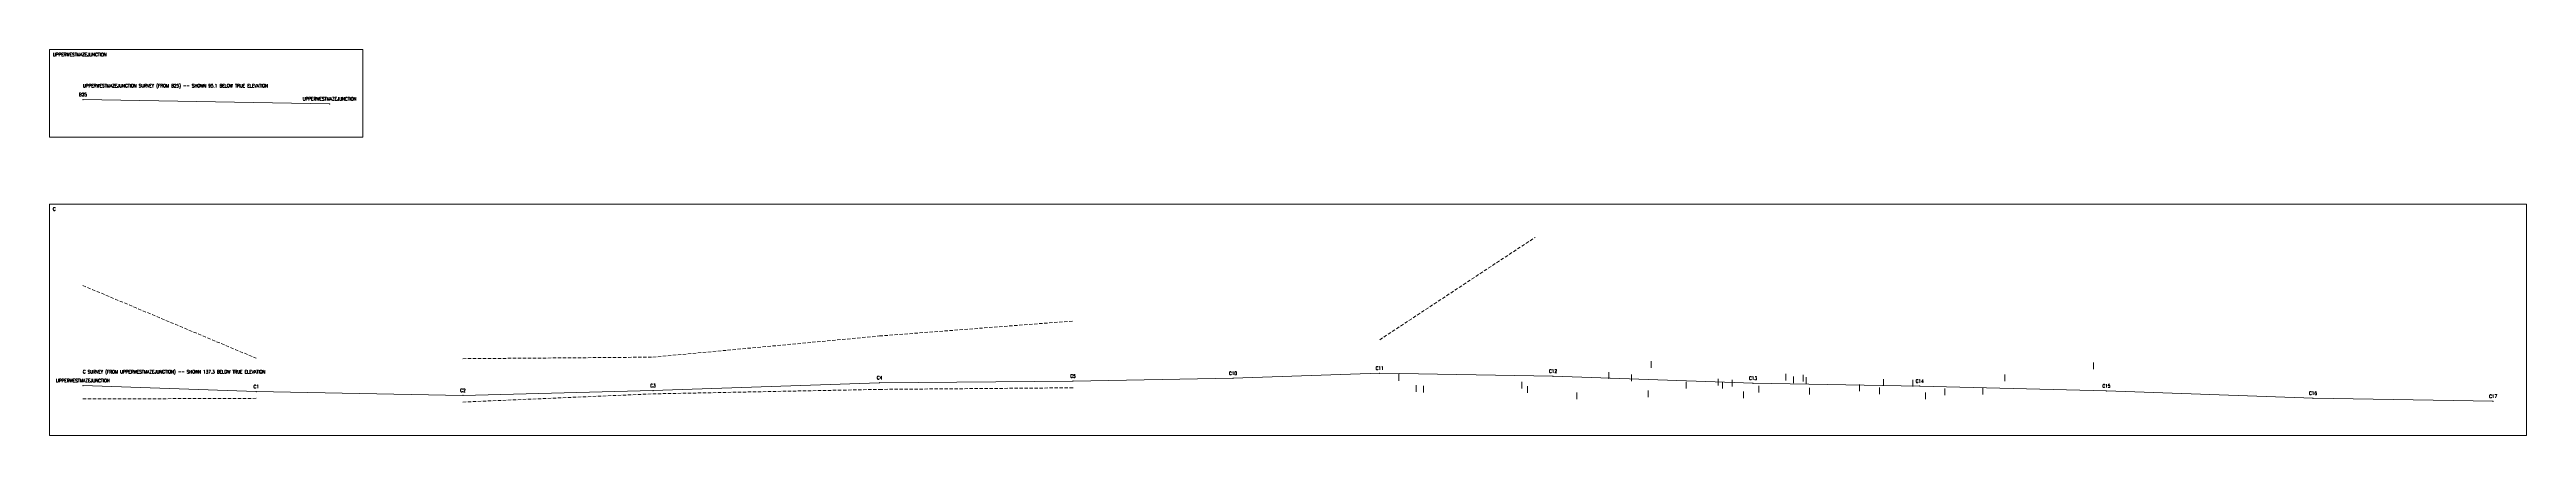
# Model space of a CAD drawing. Header units: feet. Extents: x -352 to 533, y -1323 to 2.
# Drawn here: x -351.7 to 19.7, y -1224.1 to -1166.3 of the extents above; entities that cross this region are included whole.
import ezdxf

# ---------------------------------------------------------------- set-up
doc = ezdxf.new("R2010")
doc.units = ezdxf.units.FT
doc.header["$MEASUREMENT"] = 0
doc.linetypes.add('DASHED', pattern=[0.75, 0.5, -0.25])
for name, color, linetype, lineweight, true_color in [('CTRL-PROFILE-BOX', 8, 'Continuous', 0, 0x808080), ('CTRL-PROFILE-CEILING-C', 8, 'DASHED', 0, 0x808080), ('CTRL-PROFILE-FLOOR-C', 8, 'DASHED', 0, 0x808080), ('CTRL-PROFILE-SHOTS-C', 8, 'Continuous', 9, 0x808080), ('CTRL-PROFILE-SHOTS-UPPERWESTMAZEJUNCTION', 8, 'Continuous', 9, 0x808080), ('CTRL-PROFILE-SPLAYS-C', 8, 'Continuous', 0, 0x808080), ('CTRL-PROFILE-STATION-LABELS-C', 1, 'Continuous', 0, 0xff0000), ('CTRL-PROFILE-STATION-LABELS-UPPERWESTMAZEJUNCTION', 1, 'Continuous', 0, 0xff0000), ('CTRL-PROFILE-STATIONS-C', 1, 'Continuous', 9, 0xff0000), ('CTRL-PROFILE-STATIONS-UPPERWESTMAZEJUNCTION', 1, 'Continuous', 9, 0xff0000), ('CTRL-PROFILE-TEXT-LABELS-C', 1, 'Continuous', 0, 0xff0000), ('CTRL-PROFILE-TEXT-LABELS-UPPERWESTMAZEJUNCTION', 1, 'Continuous', 0, 0xff0000)]:
    doc.layers.add(name, color=color, linetype=linetype, lineweight=lineweight, true_color=true_color)
doc.styles.add('textstyle155', font='')
doc.styles.add('textstyle170', font='')
doc.styles.add('textstyle191', font='')
doc.styles.add('textstyle193', font='')
doc.styles.add('textstyle218', font='')
doc.styles.add('textstyle219', font='')
doc.styles.add('textstyle223', font='')
doc.styles.add('textstyle228', font='')
doc.styles.add('textstyle232', font='')
doc.styles.add('textstyle24', font='')
doc.styles.add('textstyle25', font='')
doc.styles.add('textstyle251', font='')
doc.styles.add('textstyle252', font='')
doc.styles.add('textstyle283', font='')
doc.styles.add('textstyle289', font='')
doc.styles.add('textstyle311', font='')
doc.styles.add('textstyle39', font='')
doc.styles.add('textstyle69', font='')
doc.styles.add('textstyle87', font='')
doc.styles.add('textstyle91', font='')
doc.styles.get('textstyle155').set_extended_font_data('standard')
doc.styles.get('textstyle170').set_extended_font_data('standard')
doc.styles.get('textstyle191').set_extended_font_data('standard')
doc.styles.get('textstyle193').set_extended_font_data('standard')
doc.styles.get('textstyle218').set_extended_font_data('standard')
doc.styles.get('textstyle219').set_extended_font_data('standard')
doc.styles.get('textstyle223').set_extended_font_data('standard')
doc.styles.get('textstyle228').set_extended_font_data('standard')
doc.styles.get('textstyle232').set_extended_font_data('standard')
doc.styles.get('textstyle24').set_extended_font_data('standard')
doc.styles.get('textstyle25').set_extended_font_data('standard')
doc.styles.get('textstyle251').set_extended_font_data('standard')
doc.styles.get('textstyle252').set_extended_font_data('standard')
doc.styles.get('textstyle283').set_extended_font_data('standard')
doc.styles.get('textstyle289').set_extended_font_data('standard')
doc.styles.get('textstyle311').set_extended_font_data('standard')
doc.styles.get('textstyle39').set_extended_font_data('standard')
doc.styles.get('textstyle69').set_extended_font_data('standard')
doc.styles.get('textstyle87').set_extended_font_data('standard')
doc.styles.get('textstyle91').set_extended_font_data('standard')

msp = doc.modelspace()

# ---------------------------------------------------------------- linework, layer by layer
at = {"layer": 'CTRL-PROFILE-BOX', "flags": 128}
for points in [[(-351.71, -1179.46), (-304.72, -1179.46), (-304.72, -1166.32), (-351.71, -1166.32)], [(-351.71, -1224.14), (19.66, -1224.14), (19.66, -1189.46), (-351.71, -1189.46)]]:
    msp.add_lwpolyline(points, close=True, dxfattribs=at)
at = {"layer": 'CTRL-PROFILE-CEILING-C'}
for points in [[(-152.28, -1209.81), (-128.97, -1194.46)], [(-346.71, -1201.68), (-320.73, -1212.58)], [(-289.73, -1212.64), (-261.24, -1212.41), (-227.26, -1209.24), (-198.26, -1207)]]:
    msp.add_lwpolyline(points, dxfattribs=at)
at = {"layer": 'CTRL-PROFILE-FLOOR-C'}
for points in [[(-289.73, -1219.14), (-261.24, -1217.91), (-227.26, -1217.24), (-198.26, -1217)], [(-346.71, -1218.68), (-320.73, -1218.58)]]:
    msp.add_lwpolyline(points, dxfattribs=at)
at = {"layer": 'CTRL-PROFILE-SHOTS-C'}
for p, q in [((-346.71, -1216.68), (-320.73, -1217.58)), ((-320.73, -1217.58), (-289.73, -1218.14)), ((-289.73, -1218.14), (-261.24, -1217.41)), ((-261.24, -1217.41), (-227.26, -1216.24)), ((-227.26, -1216.24), (-198.26, -1216)), ((-198.26, -1216), (-174.27, -1215.58)), ((-174.27, -1215.58), (-152.28, -1214.81)), ((-152.28, -1214.81), (-126.28, -1215.26)), ((-126.28, -1215.26), (-96.3, -1216.31)), ((-96.3, -1216.31), (-71.31, -1216.75)), ((-71.31, -1216.75), (-43.32, -1217.48)), ((-43.32, -1217.48), (-12.34, -1218.56)), ((-12.34, -1218.56), (14.66, -1219.03))]:
    msp.add_line(p, q, dxfattribs=at)
at = {"layer": 'CTRL-PROFILE-SHOTS-UPPERWESTMAZEJUNCTION'}
msp.add_line((-346.71, -1173.82), (-309.72, -1174.46), dxfattribs=at)
at = {"layer": 'CTRL-PROFILE-SPLAYS-C'}
for p, q in [((-111.56, -1213.99), (-111.56, -1212.99)), ((-45.27, -1214.21), (-45.27, -1213.21)), ((-149.39, -1215.98), (-149.39, -1214.98)), ((-146.8, -1217.63), (-146.8, -1216.63)), ((-145.7, -1217.73), (-145.7, -1216.73)), ((-130.97, -1217.12), (-130.97, -1216.12)), ((-130.12, -1217.74), (-130.12, -1216.74)), ((-122.71, -1218.72), (-122.71, -1217.72)), ((-117.9, -1215.65), (-117.9, -1214.65)), ((-114.52, -1216), (-114.52, -1215)), ((-112, -1218.41), (-112, -1217.41)), ((-106.33, -1217.09), (-106.33, -1216.09)), ((-101.51, -1216.68), (-101.51, -1215.68)), ((-100.88, -1217.1), (-100.88, -1216.1)), ((-99.43, -1216.83), (-99.43, -1215.83)), ((-97.74, -1218.56), (-97.74, -1217.56)), ((-95.42, -1217.73), (-95.42, -1216.73)), ((-91.37, -1215.91), (-91.37, -1214.91)), ((-90.24, -1216.32), (-90.24, -1215.32)), ((-88.81, -1216.05), (-88.81, -1215.05)), ((-88.34, -1216.43), (-88.34, -1215.43)), ((-87.86, -1218.02), (-87.86, -1217.02)), ((-80.36, -1217.51), (-80.36, -1216.51)), ((-77.32, -1217.97), (-77.32, -1216.97)), ((-76.76, -1216.72), (-76.76, -1215.72)), ((-72.34, -1216.81), (-72.34, -1215.81)), ((-70.43, -1218.72), (-70.43, -1217.72)), ((-67.52, -1218.1), (-67.52, -1217.1)), ((-61.84, -1218.02), (-61.84, -1217.02)), ((-58.54, -1216.03), (-58.54, -1215.03))]:
    msp.add_line(p, q, dxfattribs=at)
at = {"layer": 'CTRL-PROFILE-STATIONS-C'}
for p in [(-346.71, -1216.68), (-320.73, -1217.58), (-261.24, -1217.41), (-227.26, -1216.24), (-198.26, -1216), (-174.27, -1215.58), (-152.28, -1214.81), (-126.28, -1215.26), (-96.3, -1216.31), (-71.31, -1216.75), (-43.32, -1217.48), (-289.73, -1218.14), (-12.34, -1218.56), (14.66, -1219.03)]:
    msp.add_point(p, dxfattribs=at)
at = {"layer": 'CTRL-PROFILE-STATIONS-UPPERWESTMAZEJUNCTION'}
for p in [(-346.71, -1173.82), (-309.72, -1174.46)]:
    msp.add_point(p, dxfattribs=at)

# ---------------------------------------------------------------- texts
at = {"layer": 'CTRL-PROFILE-BOX', "char_height": 0.5, "width": 100, "attachment_point": 4}
for s, insert, style in [('UPPERWESTMAZEJUNCTION', (-351.21, -1167.07), 'textstyle155'), ('C', (-351.21, -1190.21), 'textstyle69')]:
    msp.add_mtext(s, dxfattribs=dict(at, insert=insert, style=style))
at = {"layer": 'CTRL-PROFILE-STATION-LABELS-C', "char_height": 0.5, "width": 100, "attachment_point": 5}
for s, insert, style in [('C11', (-152.28, -1214.06), 'textstyle232'), ('C12', (-126.28, -1214.51), 'textstyle191'), ('UPPERWESTMAZEJUNCTION', (-346.71, -1215.93), 'textstyle91'), ('C1', (-320.73, -1216.83), 'textstyle24'), ('C2', (-289.73, -1217.39), 'textstyle25'), ('C3', (-261.24, -1216.66), 'textstyle170'), ('C4', (-227.26, -1215.49), 'textstyle193'), ('C5', (-198.26, -1215.25), 'textstyle39'), ('C10', (-174.27, -1214.83), 'textstyle218'), ('C13', (-96.3, -1215.56), 'textstyle223'), ('C14', (-71.31, -1216), 'textstyle228'), ('C15', (-43.32, -1216.73), 'textstyle87'), ('C16', (-12.34, -1217.81), 'textstyle252'), ('C17', (14.66, -1218.28), 'textstyle283')]:
    msp.add_mtext(s, dxfattribs=dict(at, insert=insert, style=style))
at = {"layer": 'CTRL-PROFILE-STATION-LABELS-UPPERWESTMAZEJUNCTION', "char_height": 0.5, "width": 100, "attachment_point": 5}
for s, insert, style in [('B25', (-346.71, -1173.07), 'textstyle311'), ('UPPERWESTMAZEJUNCTION', (-309.72, -1173.71), 'textstyle289')]:
    msp.add_mtext(s, dxfattribs=dict(at, insert=insert, style=style))
at = {"layer": 'CTRL-PROFILE-TEXT-LABELS-C', "insert": (-346.71, -1214.68), "char_height": 0.5, "width": 100, "attachment_point": 4, "style": 'textstyle251'}
msp.add_mtext('C SURVEY (FROM UPPERWESTMAZEJUNCTION) -- SHOWN 137.3 BELOW TRUE ELEVATION', dxfattribs=at)
at = {"layer": 'CTRL-PROFILE-TEXT-LABELS-UPPERWESTMAZEJUNCTION', "insert": (-346.71, -1171.82), "char_height": 0.5, "width": 100, "attachment_point": 4, "style": 'textstyle219'}
msp.add_mtext('UPPERWESTMAZEJUNCTION SURVEY (FROM B25) -- SHOWN 95.1 BELOW TRUE ELEVATION', dxfattribs=at)

doc.saveas('drawing.dxf')
